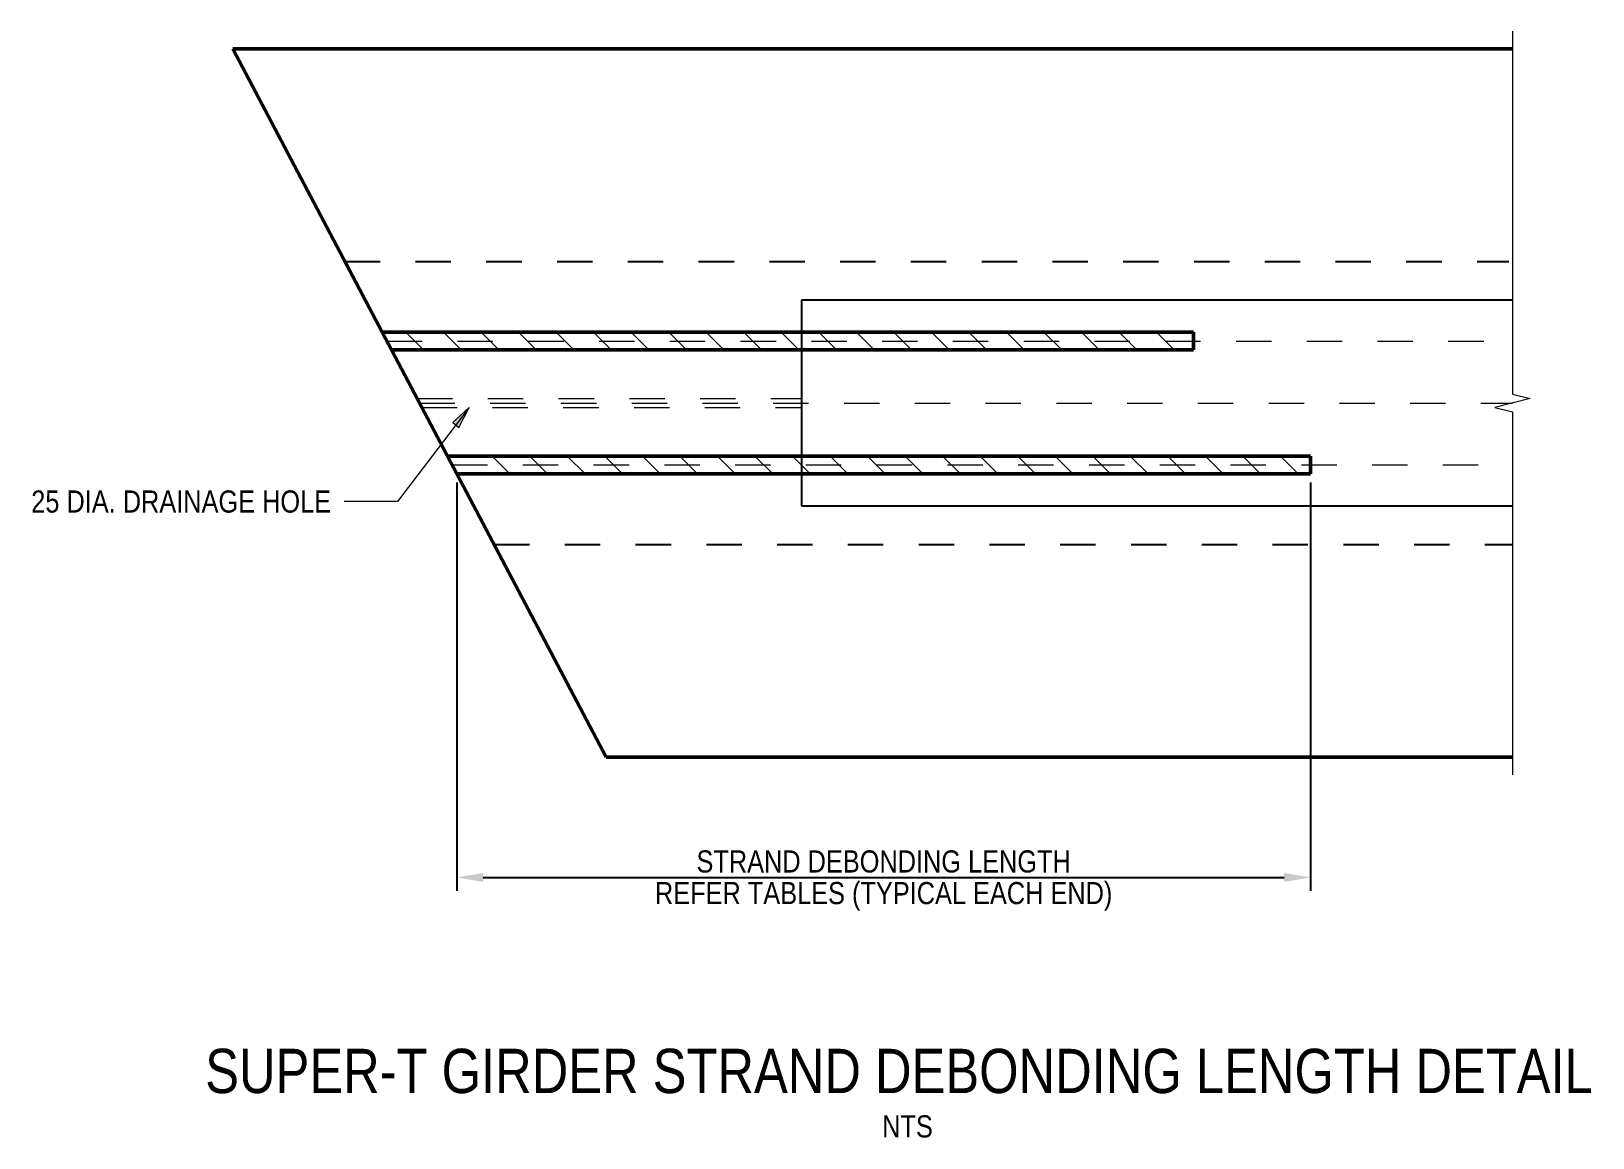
# Model space of a CAD drawing. Header units: metres. Extents: x -0.4 to 12.7, y 3.4 to 33.1.
# Drawn here: x 8.287 to 12.7, y 29.95 to 33.076 of the extents above; entities that cross this region are included whole.
import ezdxf

# ---------------------------------------------------------------- set-up
doc = ezdxf.new("R2010")
doc.units = ezdxf.units.M
doc.linetypes.add('JacobsCenter', pattern=[0.015, 0.009, -0.0015, 0.003, -0.0015])
doc.linetypes.add('JacobsDash', pattern=[0.0045, 0.003, -0.0015])
doc.layers.get('Defpoints').update_dxf_attribs({"color": 41})
for name, color, linetype, lineweight in [('A-ANNO-DIMS', 7, 'Continuous', 9), ('A-DETL', 7, 'Continuous', 13), ('A-DETL-GENF', 7, 'Continuous', 9), ('G-ANNO-TEXT', 7, 'Continuous', 9)]:
    doc.layers.add(name, color=color, linetype=linetype, lineweight=lineweight)
doc.styles.add('Arial Narrow_7', font='ARIALN.TTF', dxfattribs={"height": 0.0625})
doc.styles.add('Arial Narrow_8', font='ARIALN.TTF', dxfattribs={"height": 0.125})
doc.dimstyles.new('____ddd_____2', dxfattribs={"dimscale": 0.3048, "dimtxt": 0.063964, "dimasz": 0.246063, "dimexe": 0.123031, "dimexo": 0.082021, "dimgap": 0.04101, "dimtad": 1, "dimdec": 0, "dimlfac": 1000, "dimzin": 0, "dimdsep": 46, "dimtxsty": 'Arial Narrow_7', "dimsah": 1, "dimcen": 0.09, "dimaunit": 1, "dimadec": 4, "dimazin": 0, "dimtfac": 1, "dimtdec": 4, "dimtix": 1, "dimtmove": 0, "dimatfit": 3, "dimfxl": 1, "dimtvp": 1, "dimtolj": 1, "dimtzin": 0, "dimarcsym": 2})
pattern_1 = [(135, (5.721716, 0), (-0.05303301, -0.05303301), [])]

msp = doc.modelspace()

# ---------------------------------------------------------------- texts
at = {"layer": 'G-ANNO-TEXT', "attachment_point": 1, "bg_fill": 3, "box_fill_scale": 1, "bg_fill_color": 256, "bg_fill_transparency": 0}
for s, insert, char_height, style in [('SUPER-T GIRDER STRAND DEBONDING LENGTH DETAIL', (8.779, 30.2017), 0.125, 'Arial Narrow_8'), ('NTS', (10.6922, 30.0139), 0.0625, 'Arial Narrow_7')]:
    msp.add_mtext(s, dxfattribs=dict(at, insert=insert, char_height=char_height, style=style))

# ---------------------------------------------------------------- blocks, each defined once
blk = doc.blocks.new('CS_DET_BreakLine_ViewScale - Std Break-1703117-DRG-2873095 - SUPER-T GIRDER_STRAND DEBONDING LENGTH DETAIL')
at = {"layer": 'A-DETL-GENF'}
for p, q in [((0.9875, 0.05), (0.975, 0)), ((1.0125, -0.05), (0.9875, 0.05)), ((0.975, 0), (-0.05, 0)), ((1.025, 0), (1.0125, -0.05)), ((2.05, 0), (1.025, 0))]:
    blk.add_line(p, q, dxfattribs=at)
blk = doc.blocks.new('DIMBLOCK17-DRG-2873095 - SUPER-T GIRDER_STRAND DEBONDING LENGTH DETAIL')
at = {"layer": 'A-ANNO-DIMS', "color": 0, "lineweight": -2, "transparency": 16777216}
for p, q in [((9.4899, 31.8008), (9.4899, 30.6482)), ((11.9028, 31.8008), (11.9028, 30.6482)), ((9.5649, 30.6857), (11.8278, 30.6857))]:
    blk.add_line(p, q, dxfattribs=at)
at = {"layer": 'A-ANNO-DIMS', "color": 0, "transparency": 16777216}
for points in [[(9.5649, 30.6982), (9.5649, 30.6732), (9.4899, 30.6857)], [(11.8278, 30.6982), (11.8278, 30.6732), (11.9028, 30.6857)]]:
    blk.add_solid(points, dxfattribs=at)
at = {"layer": 'Defpoints', "color": 0, "transparency": 16777216}
for p in [(9.4899, 31.8258), (11.9028, 31.8258), (11.9028, 30.6857)]:
    blk.add_point(p, dxfattribs=at)
at = {"layer": 'A-ANNO-DIMS', "color": 0, "transparency": 16777216, "char_height": 0.0625, "width": 1.552204, "attachment_point": 5, "style": 'Arial Narrow_7'}
for s, insert in [('\\A1;STRAND DEBONDING LENGTH', (10.6963, 30.7305)), ('\\A1;REFER TABLES (TYPICAL EACH END)', (10.6963, 30.6322))]:
    blk.add_mtext(s, dxfattribs=dict(at, insert=insert))

# ---------------------------------------------------------------- dimensions: what is measured, and where the dimension line sits
at = {"layer": 'A-ANNO-DIMS'}
dim = msp.add_linear_dim(base=(11.9028, 30.6857), p1=(9.4899, 31.8258), p2=(11.9028, 31.8258), text='STRAND DEBONDING LENGTH\\XREFER TABLES (TYPICAL EACH END)', dimstyle='____ddd_____2', override={"dimpost": '<>', "dimfxl": 2.412977}, dxfattribs=at)
dim.commit()
dim.dimension.update_dxf_attribs({"geometry": 'DIMBLOCK17-DRG-2873095 - SUPER-T GIRDER_STRAND DEBONDING LENGTH DETAIL', "text_midpoint": (10.6963, 30.6857)})

# ---------------------------------------------------------------- hatches: boundary and pattern name
at = {"layer": 'A-DETL-GENF'}
h = msp.add_hatch(dxfattribs=at)
h.set_pattern_fill('FP_1', color=256, style=0, pattern_type=2)
h.set_pattern_definition(pattern_1)
h.paths.add_polyline_path([(9.3053, 32.1758), (11.5715, 32.1758), (11.5715, 32.2258), (9.2789, 32.2258)])
h = msp.add_hatch(dxfattribs=at)
h.set_pattern_fill('FP_1', color=256, style=0, pattern_type=2)
h.set_pattern_definition(pattern_1)
h.paths.add_polyline_path([(9.5445, 31.8258), (11.9028, 31.8258), (11.9028, 31.8758), (9.5445, 31.8758)])
at = {"layer": 'G-ANNO-TEXT'}
msp.add_hatch(color=256, dxfattribs=at).paths.add_polyline_path([(9.5254, 32.0134), (9.4787, 31.9704), (9.4962, 31.957)])

# ---------------------------------------------------------------- linework, layer by layer
at = {"layer": 'A-DETL', "lineweight": 50}
for p, q in [((12.4737, 33.0258), (8.857, 33.0258)), ((8.857, 33.0258), (9.9118, 31.0258)), ((9.2789, 32.2258), (11.5715, 32.2258)), ((11.5715, 32.2258), (11.5715, 32.1758)), ((11.5715, 32.1758), (9.3053, 32.1758)), ((9.4635, 31.8758), (11.9028, 31.8758)), ((11.9028, 31.8758), (11.9028, 31.8258)), ((11.9028, 31.8258), (9.4899, 31.8258)), ((9.9118, 31.0258), (12.4737, 31.0258))]:
    msp.add_line(p, q, dxfattribs=at)
at = {"layer": 'A-DETL', "linetype": 'JacobsDash', "lineweight": 25}
for p, q in [((9.1734, 32.4259), (12.4635, 32.4259)), ((9.5954, 31.6258), (12.4737, 31.6258))]:
    msp.add_line(p, q, dxfattribs=at)
at = {"layer": 'A-DETL', "lineweight": 25}
for p, q in [((12.4737, 32.3159), (10.4645, 32.3159)), ((10.4645, 32.3159), (10.4645, 31.7358)), ((10.4645, 31.7358), (12.4737, 31.7358))]:
    msp.add_line(p, q, dxfattribs=at)
at = {"layer": 'A-DETL', "linetype": 'JacobsCenter', "lineweight": 18}
for p, q in [((9.2921, 32.2008), (12.4737, 32.2008)), ((9.3844, 32.0258), (12.4737, 32.0258)), ((9.4767, 31.8508), (12.4737, 31.8508))]:
    msp.add_line(p, q, dxfattribs=at)
at = {"layer": 'A-DETL', "linetype": 'JacobsDash', "lineweight": 18}
for p, q in [((9.3778, 32.0383), (10.4645, 32.0383)), ((9.391, 32.0133), (10.4645, 32.0133))]:
    msp.add_line(p, q, dxfattribs=at)
at = {"layer": 'G-ANNO-TEXT'}
for p, q in [((9.5254, 32.0134), (9.3223, 31.7475)), ((9.5254, 32.0134), (9.4787, 31.9704)), ((9.4962, 31.957), (9.5254, 32.0134)), ((9.4787, 31.9704), (9.4962, 31.957)), ((9.1731, 31.7475), (9.1715, 31.7475)), ((9.3223, 31.7475), (9.1731, 31.7475))]:
    msp.add_line(p, q, dxfattribs=at)

# ---------------------------------------------------------------- block references
at = {"layer": 'A-DETL-GENF', "rotation": 89.99999999999979}
msp.add_blockref('CS_DET_BreakLine_ViewScale - Std Break-1703117-DRG-2873095 - SUPER-T GIRDER_STRAND DEBONDING LENGTH DETAIL', (12.4737, 31.0258), dxfattribs=at)

msp.set_redraw_order([(e.dxf.handle, doc.entitydb.next_handle()) for e in msp.query("TEXT MTEXT ATTDEF DIMENSION ARC_DIMENSION")])  # texts and dimensions are drawn at this point

# ---------------------------------------------------------------- next in the draw order: texts
at = {"layer": 'G-ANNO-TEXT', "insert": (8.2874, 31.7788), "char_height": 0.0625, "attachment_point": 1, "style": 'Arial Narrow_7', "bg_fill": 3, "box_fill_scale": 1, "bg_fill_color": 256, "bg_fill_true_color": 13158600, "bg_fill_transparency": 0}
msp.add_mtext('25 DIA. DRAINAGE HOLE', dxfattribs=at)

doc.saveas('drawing.dxf')
